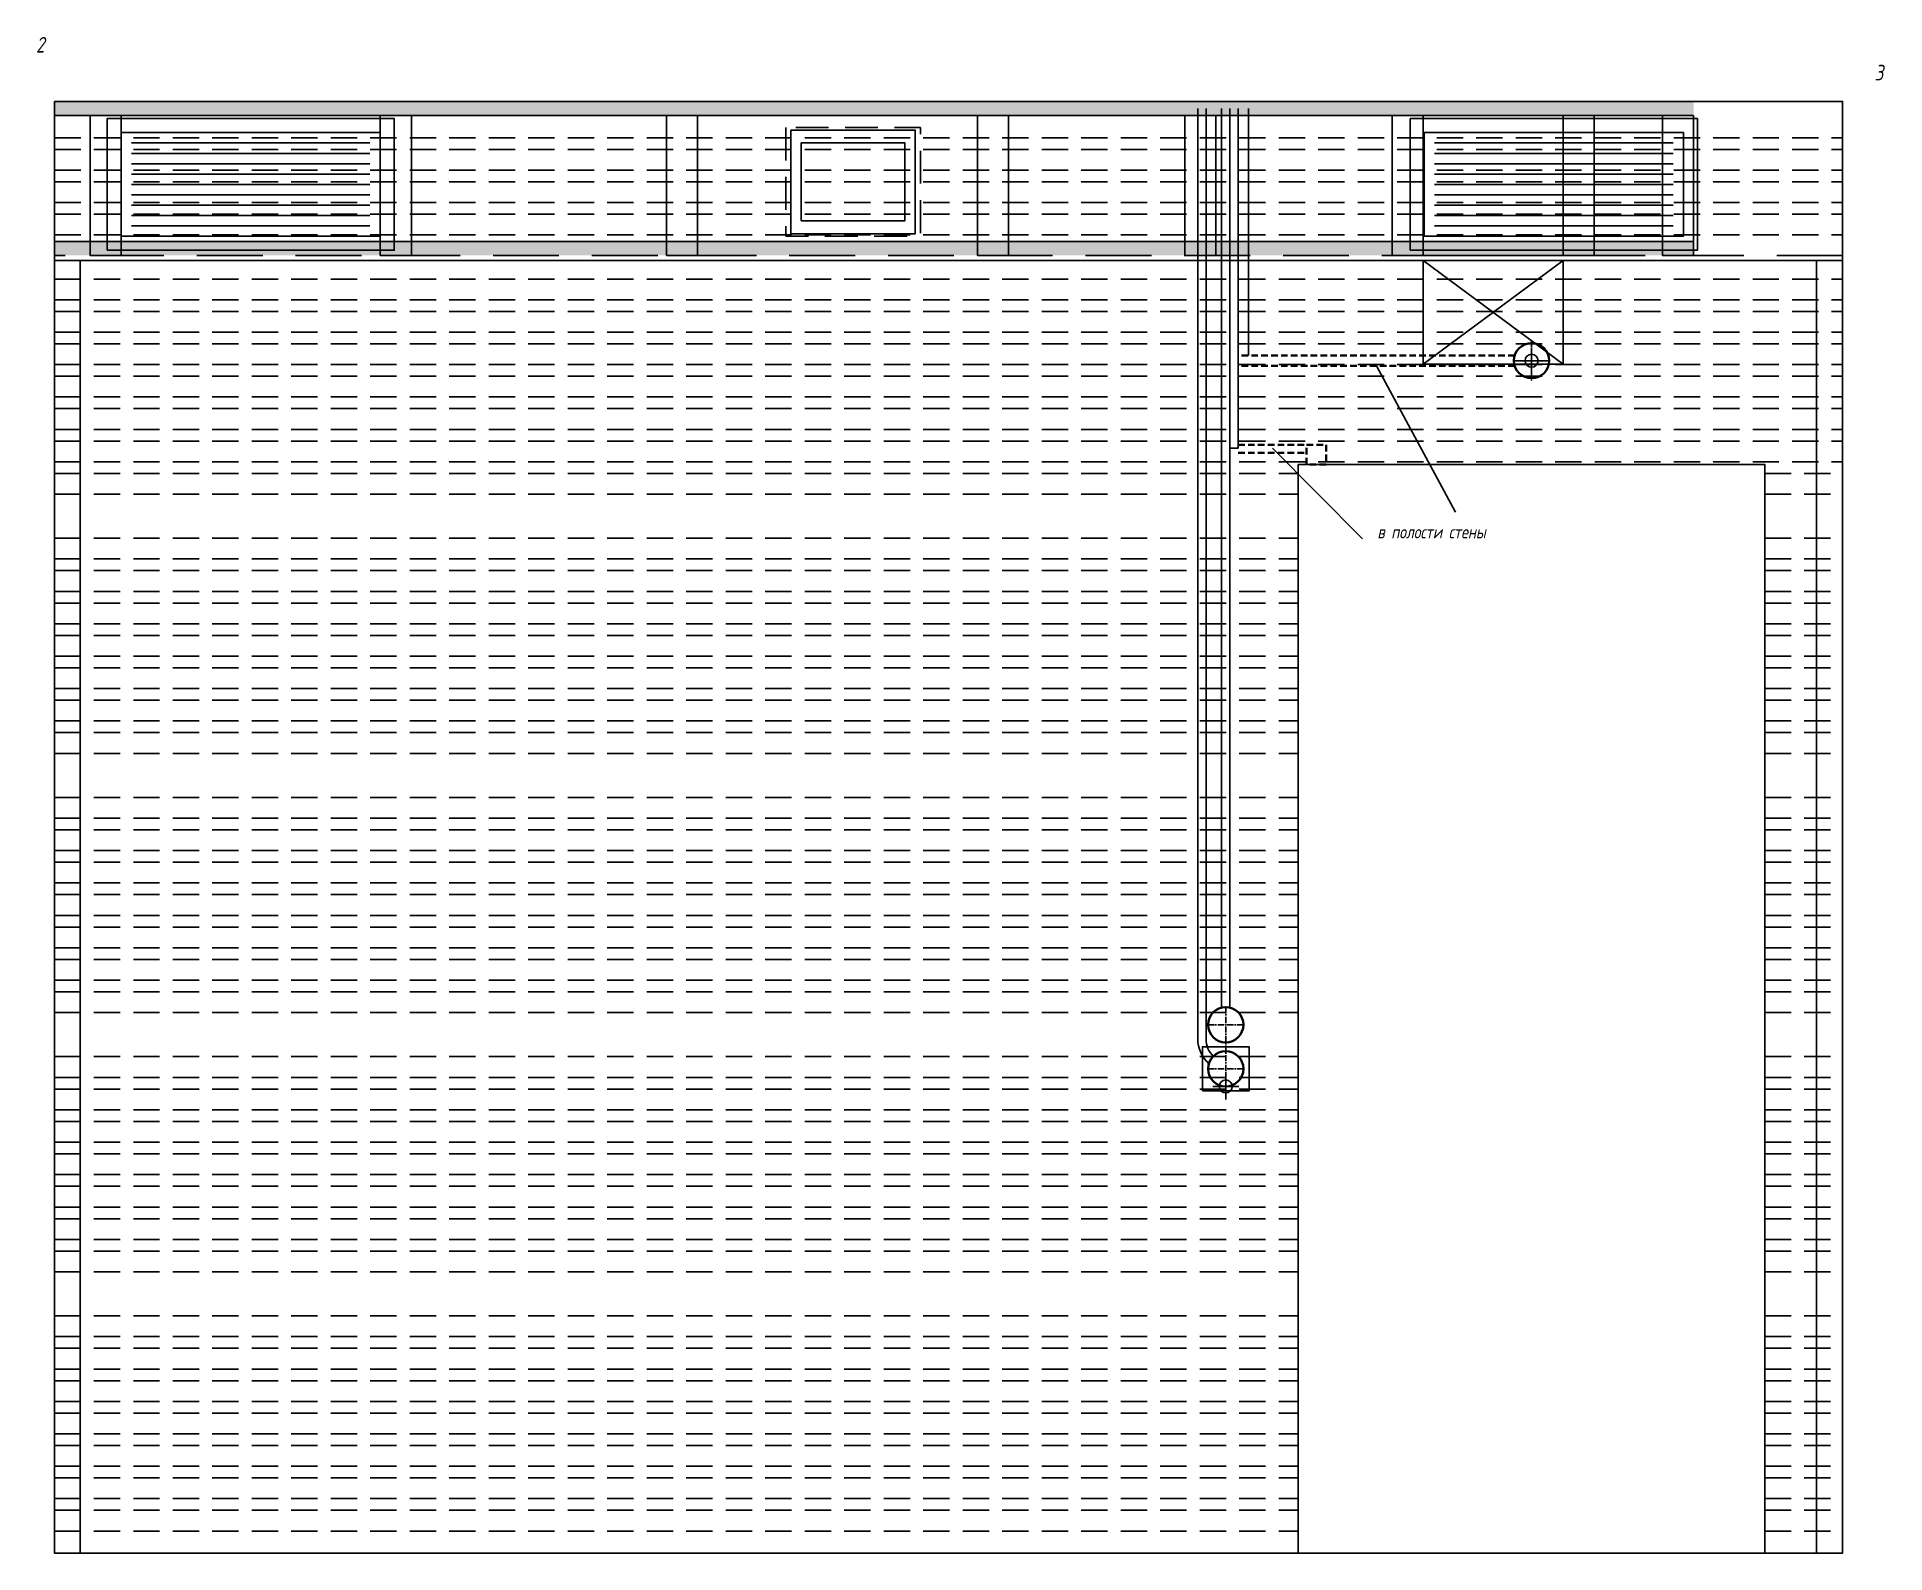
# Model space of a CAD drawing. Header units: millimetres. Extents: x -36531 to 56557, y -58468 to 154.
# Drawn here: x -36531 to -32966, y -31338 to -28414 of the extents above; entities that cross this region are included whole.
import ezdxf
from ezdxf.enums import TextEntityAlignment as Align

# ---------------------------------------------------------------- set-up
doc = ezdxf.new("R2010")
doc.units = ezdxf.units.MM
doc.header["$PDMODE"] = 34
doc.header["$PDSIZE"] = 25
doc.linetypes.add('ACAD_ISO10W100', pattern=[18.5, 12, -3, 0.5, -3])
doc.linetypes.add('DASHED', pattern=[19.05, 12.7, -6.35])
for name, color, linetype in [('01 Черновое', 7, 'Continuous'), ('02 ОВиК', 7, 'Continuous'), ('02 ЭОМ и СС', 7, 'Continuous'), ('03 Потолок', 7, 'Continuous'), ('04 Лючки', 7, 'Continuous'), ('10 Перегородки', 7, 'Continuous'), ('11 Привязка размеры', 7, 'Continuous')]:
    doc.layers.add(name, color=color, linetype=linetype)
doc.layers.add('100 noprint', color=1, linetype='Continuous', plot=False)
doc.styles.add('ГОСТ-ISOCPEUR', font='isocpeui.ttf', dxfattribs={"width": 0.8})

msp = doc.modelspace()

# ---------------------------------------------------------------- texts
at = {"layer": '02 ЭОМ и СС', "insert": (-33945.3, -29356.1), "char_height": 25, "width": 270.313, "attachment_point": 1, "style": 'ГОСТ-ISOCPEUR'}
msp.add_mtext('{в полости стены}', dxfattribs=at)
at = {"layer": '100 noprint', "style": 'ГОСТ-ISOCPEUR', "width": 0.8}
for s, p in [('2', (-36525, -28428.9)), ('3', (-32977.6, -28482.7))]:
    msp.add_text(s, height=30, dxfattribs=at).set_placement(p, align=Align.MIDDLE)

# ---------------------------------------------------------------- blocks, each defined once
blk = doc.blocks.new('АП 500х200')
at = {"color": 0, "lineweight": -2}
for p, q in [((-507, 207), (-47, 207)), ((-507, 187), (-47, 187)), ((-507, 167), (-47, 167)), ((-507, 147), (-47, 147)), ((-507, 127), (-47, 127)), ((-507, 107), (-47, 107)), ((-507, 87), (-47, 87)), ((-507, 67), (-47, 67)), ((-507, 47), (-47, 47))]:
    blk.add_line(p, q, dxfattribs=at)
for points in [[(-554, 0), (-554, 254), (0, 254), (0, 0)], [(-527, 27), (-527, 227), (-27, 227), (-27, 27)]]:
    blk.add_lwpolyline(points, close=True, dxfattribs=at)

# ---------------------------------------------------------------- hatches: boundary and pattern name
at = {"layer": '03 Потолок', "lineweight": -2}
for color, points in [(9, [(-33335.4, -28565.4), (-33335.4, -28538.4), (-36497.9, -28538.4), (-36497.9, -28565.4)]), (252, [(-36369.1, -28835.4), (-36369.1, -28808.4), (-36429.1, -28808.4), (-36429.1, -28835.4)]), (252, [(-35809.1, -28835.4), (-35809.1, -28808.4), (-35869.1, -28808.4), (-35869.1, -28835.4)]), (252, [(-35256.8, -28835.4), (-35256.8, -28808.4), (-35316.8, -28808.4), (-35316.8, -28835.4)]), (252, [(-34656.8, -28835.4), (-34656.8, -28808.4), (-34716.8, -28808.4), (-34716.8, -28835.4)]), (252, [(-34256.8, -28835.4), (-34256.8, -28808.4), (-34316.8, -28808.4), (-34316.8, -28835.4)]), (252, [(-33856.8, -28835.4), (-33856.8, -28808.4), (-33916.8, -28808.4), (-33916.8, -28835.4)]), (252, [(-33526.8, -28835.4), (-33526.8, -28808.4), (-33586.8, -28808.4), (-33586.8, -28835.4)]), (252, [(-33335.4, -28835.4), (-33335.4, -28808.4), (-33395.4, -28808.4), (-33395.4, -28835.4)])]:
    msp.add_hatch(color=color, dxfattribs=at).paths.add_polyline_path(points)
h = msp.add_hatch(color=9, dxfattribs=at)
h.paths.add_polyline_path([(-36429.1, -28835.4), (-36429.1, -28808.4), (-36497.9, -28808.4), (-36497.9, -28835.4)])
h.paths.add_polyline_path([(-35869.1, -28835.4), (-35869.1, -28808.4), (-36369.1, -28808.4), (-36369.1, -28835.4)])
h.paths.add_polyline_path([(-35316.8, -28835.4), (-35316.8, -28808.4), (-35809.1, -28808.4), (-35809.1, -28835.4)])
h.paths.add_polyline_path([(-34716.8, -28835.4), (-34716.8, -28808.4), (-35256.8, -28808.4), (-35256.8, -28835.4)])
h.paths.add_polyline_path([(-34316.8, -28835.4), (-34316.8, -28808.4), (-34656.8, -28808.4), (-34656.8, -28835.4)])
h.paths.add_polyline_path([(-33916.8, -28835.4), (-33916.8, -28808.4), (-34256.8, -28808.4), (-34256.8, -28835.4)])
h.paths.add_polyline_path([(-33586.8, -28835.4), (-33586.8, -28808.4), (-33856.8, -28808.4), (-33856.8, -28835.4)])
h.paths.add_polyline_path([(-33395.4, -28835.4), (-33395.4, -28808.4), (-33526.8, -28808.4), (-33526.8, -28835.4)])

# ---------------------------------------------------------------- linework, layer by layer
at = {"layer": '01 Черновое'}
for points in [[(-36497.9, -28538.4), (-36497.9, -31338.4), (-33047.9, -31338.4), (-33047.9, -28538.4)], [(-34097.9, -29238.4), (-34097.9, -31338.4), (-33197.9, -31338.4), (-33197.9, -29238.4)]]:
    msp.add_lwpolyline(points, close=True, dxfattribs=at)
at = {"layer": '02 ОВиК', "color": 5, "linetype": 'DASHED', "ltscale": 5, "flags": 128}
msp.add_lwpolyline([(-35086.9, -28588.4), (-35086.9, -28798.4), (-34826.9, -28798.4), (-34826.9, -28588.4)], close=True, dxfattribs=at)
at = {"layer": '02 ОВиК', "color": 5, "flags": 128}
for points in [[(-35076.9, -28593.4), (-35076.9, -28793.4), (-34836.9, -28793.4), (-34836.9, -28593.4)], [(-35056.9, -28618.4), (-35056.9, -28768.4), (-34856.9, -28768.4), (-34856.9, -28618.4)]]:
    msp.add_lwpolyline(points, close=True, dxfattribs=at)
at = {"layer": '02 ЭОМ и СС', "color": 3}
for p, q in [((-34291.9, -30346.5), (-34291.9, -28551.9)), ((-34275.9, -30346.5), (-34275.9, -28551.9))]:
    msp.add_line(p, q, dxfattribs=at)
at = {"layer": '02 ЭОМ и СС'}
for p, q in [((-34245.9, -30286.3), (-34245.9, -28551.9)), ((-34229.9, -29191.4), (-34229.9, -28551.9)), ((-34229.9, -30286.3), (-34229.9, -28551.9)), ((-34213.9, -29207.4), (-34213.9, -28551.9)), ((-33794.4, -29330.8), (-33947.2, -29048.4)), ((-34213.9, -29207.4), (-34229.9, -29207.4)), ((-33973.9, -29381.8), (-34147.9, -29207.4))]:
    msp.add_line(p, q, dxfattribs=at)
at = {"layer": '02 ЭОМ и СС', "color": 5}
for p, q in [((-34213.9, -29028.4), (-34213.9, -28551.9)), ((-34193.9, -29028.4), (-34193.9, -28551.9))]:
    msp.add_line(p, q, dxfattribs=at)
at = {"layer": '02 ЭОМ и СС', "color": 5, "linetype": 'DASHED', "lineweight": 40}
for p, q in [((-33680.4, -29028.4), (-34213.9, -29028.4)), ((-33680.4, -29048.4), (-34213.9, -29048.4))]:
    msp.add_line(p, q, dxfattribs=at)
at = {"layer": '02 ЭОМ и СС', "linetype": 'DASHED', "lineweight": 40}
for p, q in [((-34213.9, -29200.4), (-34081.9, -29200.4)), ((-34213.9, -29216.4), (-34081.9, -29216.4))]:
    msp.add_line(p, q, dxfattribs=at)
at = {"layer": '02 ЭОМ и СС', "linetype": 'DASHED', "lineweight": 40, "flags": 128}
msp.add_lwpolyline([(-34081.9, -29238.4), (-34081.9, -29200.4), (-34043.9, -29200.4), (-34043.9, -29238.4)], close=True, dxfattribs=at)
at = {"layer": '02 ЭОМ и СС', "color": 5, "lineweight": 40}
msp.add_circle((-33647.9, -29038.4), 34, dxfattribs=at)
at = {"layer": '02 ЭОМ и СС', "lineweight": 40}
msp.add_circle((-34237.9, -30319.4), 34, dxfattribs=at)
at = {"layer": '02 ЭОМ и СС', "color": 3, "lineweight": 40}
msp.add_circle((-34237.9, -30404.4), 34, dxfattribs=at)
at = {"layer": '02 ЭОМ и СС', "color": 3}
for radius, end in [(64, 228.4631), (48, 225)]:
    msp.add_arc((-34227.9, -30346.5), radius, 180, end, dxfattribs=at)
at = {"layer": '03 Потолок', "color": 1, "lineweight": -2}
for p, q in [((-33335.4, -28538.4), (-36497.9, -28538.4)), ((-36497.9, -28538.4), (-36497.9, -28844.9)), ((-33335.4, -28565.4), (-36497.9, -28565.4)), ((-36429.1, -28835.4), (-36429.1, -28565.4)), ((-36369.1, -28835.4), (-36369.1, -28565.4)), ((-35869.1, -28835.4), (-35869.1, -28565.4)), ((-35809.1, -28835.4), (-35809.1, -28565.4)), ((-35316.8, -28835.4), (-35316.8, -28565.4)), ((-35256.8, -28835.4), (-35256.8, -28565.4)), ((-34716.8, -28835.4), (-34716.8, -28565.4)), ((-34656.8, -28835.4), (-34656.8, -28565.4)), ((-34316.8, -28835.4), (-34316.8, -28565.4)), ((-34256.8, -28835.4), (-34256.8, -28565.4)), ((-33916.8, -28835.4), (-33916.8, -28565.4)), ((-33856.8, -28835.4), (-33856.8, -28565.4)), ((-33586.8, -28835.4), (-33586.8, -28565.4)), ((-33526.8, -28565.4), (-33526.8, -28835.4)), ((-33395.4, -28835.4), (-33395.4, -28565.4)), ((-33335.4, -28565.4), (-33335.4, -28835.4)), ((-33047.9, -28844.9), (-36497.9, -28844.9)), ((-33856.8, -28835.4), (-33586.8, -28835.4))]:
    msp.add_line(p, q, dxfattribs=at)
at = {"layer": '03 Потолок', "color": 1, "ltscale": 10}
msp.add_line((-33335.4, -28808.4), (-36497.9, -28808.4), dxfattribs=at)
at = {"layer": '03 Потолок', "color": 1, "linetype": 'DASHED', "ltscale": 10}
msp.add_line((-33047.9, -28835.4), (-36497.9, -28835.4), dxfattribs=at)
at = {"layer": '03 Потолок', "color": 1, "lineweight": -2}
for points in [[(-36369.1, -28835.4), (-36369.1, -28808.4), (-36429.1, -28808.4), (-36429.1, -28835.4)], [(-35809.1, -28835.4), (-35809.1, -28808.4), (-35869.1, -28808.4), (-35869.1, -28835.4)], [(-35256.8, -28835.4), (-35256.8, -28808.4), (-35316.8, -28808.4), (-35316.8, -28835.4)], [(-34656.8, -28835.4), (-34656.8, -28808.4), (-34716.8, -28808.4), (-34716.8, -28835.4)], [(-34256.8, -28835.4), (-34256.8, -28808.4), (-34316.8, -28808.4), (-34316.8, -28835.4)], [(-33856.8, -28835.4), (-33856.8, -28808.4), (-33916.8, -28808.4), (-33916.8, -28835.4)], [(-33526.8, -28835.4), (-33526.8, -28808.4), (-33586.8, -28808.4), (-33586.8, -28835.4)], [(-33335.4, -28835.4), (-33335.4, -28808.4), (-33395.4, -28808.4), (-33395.4, -28835.4)]]:
    msp.add_lwpolyline(points, close=True, dxfattribs=at)
at = {"layer": '04 Лючки', "color": 2, "lineweight": -2}
for p, q in [((-33856.8, -28844.9), (-33586.8, -29044.9)), ((-33586.8, -28844.9), (-33856.8, -29044.9))]:
    msp.add_line(p, q, dxfattribs=at)
msp.add_lwpolyline([(-33856.8, -28844.9), (-33856.8, -29044.9), (-33586.8, -29044.9), (-33586.8, -28844.9)], close=True, dxfattribs=at)
at = {"layer": '10 Перегородки', "color": 3, "linetype": 'Continuous', "ltscale": 10}
for p, q in [((-36447.9, -28844.9), (-36447.9, -31338.4)), ((-33097.9, -28844.9), (-33097.9, -31338.4))]:
    msp.add_line(p, q, dxfattribs=at)
at = {"layer": '100 noprint', "linetype": 'DASHED', "ltscale": 4}
for p, q in [((-36497.9, -28608.4), (-33047.9, -28608.4)), ((-36497.9, -28630.9), (-33047.9, -28630.9)), ((-36497.9, -28670.9), (-33047.9, -28670.9)), ((-36497.9, -28693.4), (-33047.9, -28693.4)), ((-36497.9, -28733.4), (-33047.9, -28733.4)), ((-36497.9, -28755.9), (-33047.9, -28755.9)), ((-36497.9, -28795.9), (-33047.9, -28795.9)), ((-36497.9, -28880.9), (-33047.9, -28880.9)), ((-36497.9, -28920.9), (-33047.9, -28920.9)), ((-36497.9, -28943.4), (-33047.9, -28943.4)), ((-36497.9, -28983.4), (-33047.9, -28983.4)), ((-36497.9, -29005.9), (-33047.9, -29005.9)), ((-36497.9, -29045.9), (-33047.9, -29045.9)), ((-36497.9, -29068.4), (-33047.9, -29068.4)), ((-36497.9, -29108.4), (-33047.9, -29108.4)), ((-36497.9, -29130.9), (-33047.9, -29130.9)), ((-36497.9, -29170.9), (-33047.9, -29170.9)), ((-36497.9, -29193.4), (-33047.9, -29193.4)), ((-36497.9, -29233.4), (-33047.9, -29233.4)), ((-36497.9, -29255.9), (-34097.9, -29255.9)), ((-33197.9, -29255.9), (-33047.9, -29255.9)), ((-36497.9, -29295.9), (-34097.9, -29295.9)), ((-33197.9, -29295.9), (-33047.9, -29295.9)), ((-36497.9, -29380.9), (-34097.9, -29380.9)), ((-33197.9, -29380.9), (-33047.9, -29380.9)), ((-36497.9, -29420.9), (-34097.9, -29420.9)), ((-36497.9, -29443.4), (-34097.9, -29443.4)), ((-33197.9, -29420.9), (-33047.9, -29420.9)), ((-33197.9, -29443.4), (-33047.9, -29443.4)), ((-36497.9, -29483.4), (-34097.9, -29483.4)), ((-33197.9, -29483.4), (-33047.9, -29483.4)), ((-36497.9, -29505.9), (-34097.9, -29505.9)), ((-33197.9, -29505.9), (-33047.9, -29505.9)), ((-36497.9, -29545.9), (-34097.9, -29545.9)), ((-33197.9, -29545.9), (-33047.9, -29545.9)), ((-36497.9, -29568.4), (-34097.9, -29568.4)), ((-33197.9, -29568.4), (-33047.9, -29568.4)), ((-36497.9, -29608.4), (-34097.9, -29608.4)), ((-33197.9, -29608.4), (-33047.9, -29608.4)), ((-36497.9, -29630.9), (-34097.9, -29630.9)), ((-33197.9, -29630.9), (-33047.9, -29630.9)), ((-36497.9, -29670.9), (-34097.9, -29670.9)), ((-36497.9, -29693.4), (-34097.9, -29693.4)), ((-33197.9, -29670.9), (-33047.9, -29670.9)), ((-33197.9, -29693.4), (-33047.9, -29693.4)), ((-36497.9, -29733.4), (-34097.9, -29733.4)), ((-33197.9, -29733.4), (-33047.9, -29733.4)), ((-36497.9, -29755.9), (-34097.9, -29755.9)), ((-33197.9, -29755.9), (-33047.9, -29755.9)), ((-36497.9, -29795.9), (-34097.9, -29795.9)), ((-33197.9, -29795.9), (-33047.9, -29795.9)), ((-36497.9, -29880.9), (-34097.9, -29880.9)), ((-33197.9, -29880.9), (-33047.9, -29880.9)), ((-36497.9, -29920.9), (-34097.9, -29920.9)), ((-36497.9, -29943.4), (-34097.9, -29943.4)), ((-33197.9, -29920.9), (-33047.9, -29920.9)), ((-33197.9, -29943.4), (-33047.9, -29943.4)), ((-36497.9, -29983.4), (-34097.9, -29983.4)), ((-33197.9, -29983.4), (-33047.9, -29983.4)), ((-36497.9, -30005.9), (-34097.9, -30005.9)), ((-33197.9, -30005.9), (-33047.9, -30005.9)), ((-36497.9, -30045.9), (-34097.9, -30045.9)), ((-33197.9, -30045.9), (-33047.9, -30045.9)), ((-36497.9, -30068.4), (-34097.9, -30068.4)), ((-33197.9, -30068.4), (-33047.9, -30068.4)), ((-36497.9, -30108.4), (-34097.9, -30108.4)), ((-33197.9, -30108.4), (-33047.9, -30108.4)), ((-36497.9, -30130.9), (-34097.9, -30130.9)), ((-33197.9, -30130.9), (-33047.9, -30130.9)), ((-36497.9, -30170.9), (-34097.9, -30170.9)), ((-36497.9, -30193.4), (-34097.9, -30193.4)), ((-33197.9, -30170.9), (-33047.9, -30170.9)), ((-33197.9, -30193.4), (-33047.9, -30193.4)), ((-36497.9, -30233.4), (-34097.9, -30233.4)), ((-33197.9, -30233.4), (-33047.9, -30233.4)), ((-36497.9, -30255.9), (-34097.9, -30255.9)), ((-33197.9, -30255.9), (-33047.9, -30255.9)), ((-36497.9, -30295.9), (-34097.9, -30295.9)), ((-33197.9, -30295.9), (-33047.9, -30295.9)), ((-36497.9, -30380.9), (-34097.9, -30380.9)), ((-33197.9, -30380.9), (-33047.9, -30380.9)), ((-36497.9, -30420.9), (-34097.9, -30420.9)), ((-36497.9, -30443.4), (-34097.9, -30443.4)), ((-33197.9, -30420.9), (-33047.9, -30420.9)), ((-33197.9, -30443.4), (-33047.9, -30443.4)), ((-36497.9, -30483.4), (-34097.9, -30483.4)), ((-33197.9, -30483.4), (-33047.9, -30483.4)), ((-36497.9, -30505.9), (-34097.9, -30505.9)), ((-33197.9, -30505.9), (-33047.9, -30505.9)), ((-36497.9, -30545.9), (-34097.9, -30545.9)), ((-33197.9, -30545.9), (-33047.9, -30545.9)), ((-36497.9, -30568.4), (-34097.9, -30568.4)), ((-33197.9, -30568.4), (-33047.9, -30568.4)), ((-36497.9, -30608.4), (-34097.9, -30608.4)), ((-33197.9, -30608.4), (-33047.9, -30608.4)), ((-36497.9, -30630.9), (-34097.9, -30630.9)), ((-33197.9, -30630.9), (-33047.9, -30630.9)), ((-36497.9, -30670.9), (-34097.9, -30670.9)), ((-36497.9, -30693.4), (-34097.9, -30693.4)), ((-33197.9, -30670.9), (-33047.9, -30670.9)), ((-33197.9, -30693.4), (-33047.9, -30693.4)), ((-36497.9, -30733.4), (-34097.9, -30733.4)), ((-33197.9, -30733.4), (-33047.9, -30733.4)), ((-36497.9, -30755.9), (-34097.9, -30755.9)), ((-33197.9, -30755.9), (-33047.9, -30755.9)), ((-36497.9, -30795.9), (-34097.9, -30795.9)), ((-33197.9, -30795.9), (-33047.9, -30795.9)), ((-36497.9, -30880.9), (-34097.9, -30880.9)), ((-33197.9, -30880.9), (-33047.9, -30880.9)), ((-36497.9, -30920.9), (-34097.9, -30920.9)), ((-36497.9, -30943.4), (-34097.9, -30943.4)), ((-33197.9, -30920.9), (-33047.9, -30920.9)), ((-33197.9, -30943.4), (-33047.9, -30943.4)), ((-36497.9, -30983.4), (-34097.9, -30983.4)), ((-33197.9, -30983.4), (-33047.9, -30983.4)), ((-36497.9, -31005.9), (-34097.9, -31005.9)), ((-33197.9, -31005.9), (-33047.9, -31005.9)), ((-36497.9, -31045.9), (-34097.9, -31045.9)), ((-33197.9, -31045.9), (-33047.9, -31045.9)), ((-36497.9, -31068.4), (-34097.9, -31068.4)), ((-33197.9, -31068.4), (-33047.9, -31068.4)), ((-36497.9, -31108.4), (-34097.9, -31108.4)), ((-33197.9, -31108.4), (-33047.9, -31108.4)), ((-36497.9, -31130.9), (-34097.9, -31130.9)), ((-33197.9, -31130.9), (-33047.9, -31130.9)), ((-36497.9, -31170.9), (-34097.9, -31170.9)), ((-36497.9, -31193.4), (-34097.9, -31193.4)), ((-33197.9, -31170.9), (-33047.9, -31170.9)), ((-33197.9, -31193.4), (-33047.9, -31193.4)), ((-36497.9, -31233.4), (-34097.9, -31233.4)), ((-33197.9, -31233.4), (-33047.9, -31233.4)), ((-36497.9, -31255.9), (-34097.9, -31255.9)), ((-33197.9, -31255.9), (-33047.9, -31255.9)), ((-36497.9, -31295.9), (-34097.9, -31295.9)), ((-33197.9, -31295.9), (-33047.9, -31295.9))]:
    msp.add_line(p, q, dxfattribs=at)
at = {"layer": '100 noprint', "color": 2, "lineweight": -2}
msp.add_lwpolyline([(-34282.9, -30446.9), (-34282.9, -30361.9), (-34192.9, -30361.9), (-34192.9, -30446.9)], close=True, dxfattribs=at)
at = {"layer": '11 Привязка размеры', "linetype": 'ACAD_ISO10W100'}
for p, q in [((-33647.9, -29000.5), (-33647.9, -29076.3)), ((-33681.9, -29038.4), (-33613.9, -29038.4)), ((-34237.9, -30285.4), (-34237.9, -30438.4)), ((-34271.9, -30319.4), (-34203.9, -30319.4)), ((-34271.9, -30404.4), (-34203.9, -30404.4))]:
    msp.add_line(p, q, dxfattribs=at)
at = {"layer": '11 Привязка размеры', "lineweight": -2}
for p in [(-33647.9, -29038.4), (-34237.9, -30438.4)]:
    msp.add_point(p, dxfattribs=at)

# ---------------------------------------------------------------- block references
at = {"layer": '02 ОВиК', "color": 6}
for p in [(-35842.1, -28825.4), (-33327.9, -28825.4)]:
    msp.add_blockref('АП 500х200', p, dxfattribs=at)

msp.set_redraw_order([(e.dxf.handle, doc.entitydb.next_handle()) for e in msp.query("TEXT MTEXT ATTDEF DIMENSION ARC_DIMENSION")])  # texts and dimensions are drawn at this point

doc.saveas('drawing.dxf')
